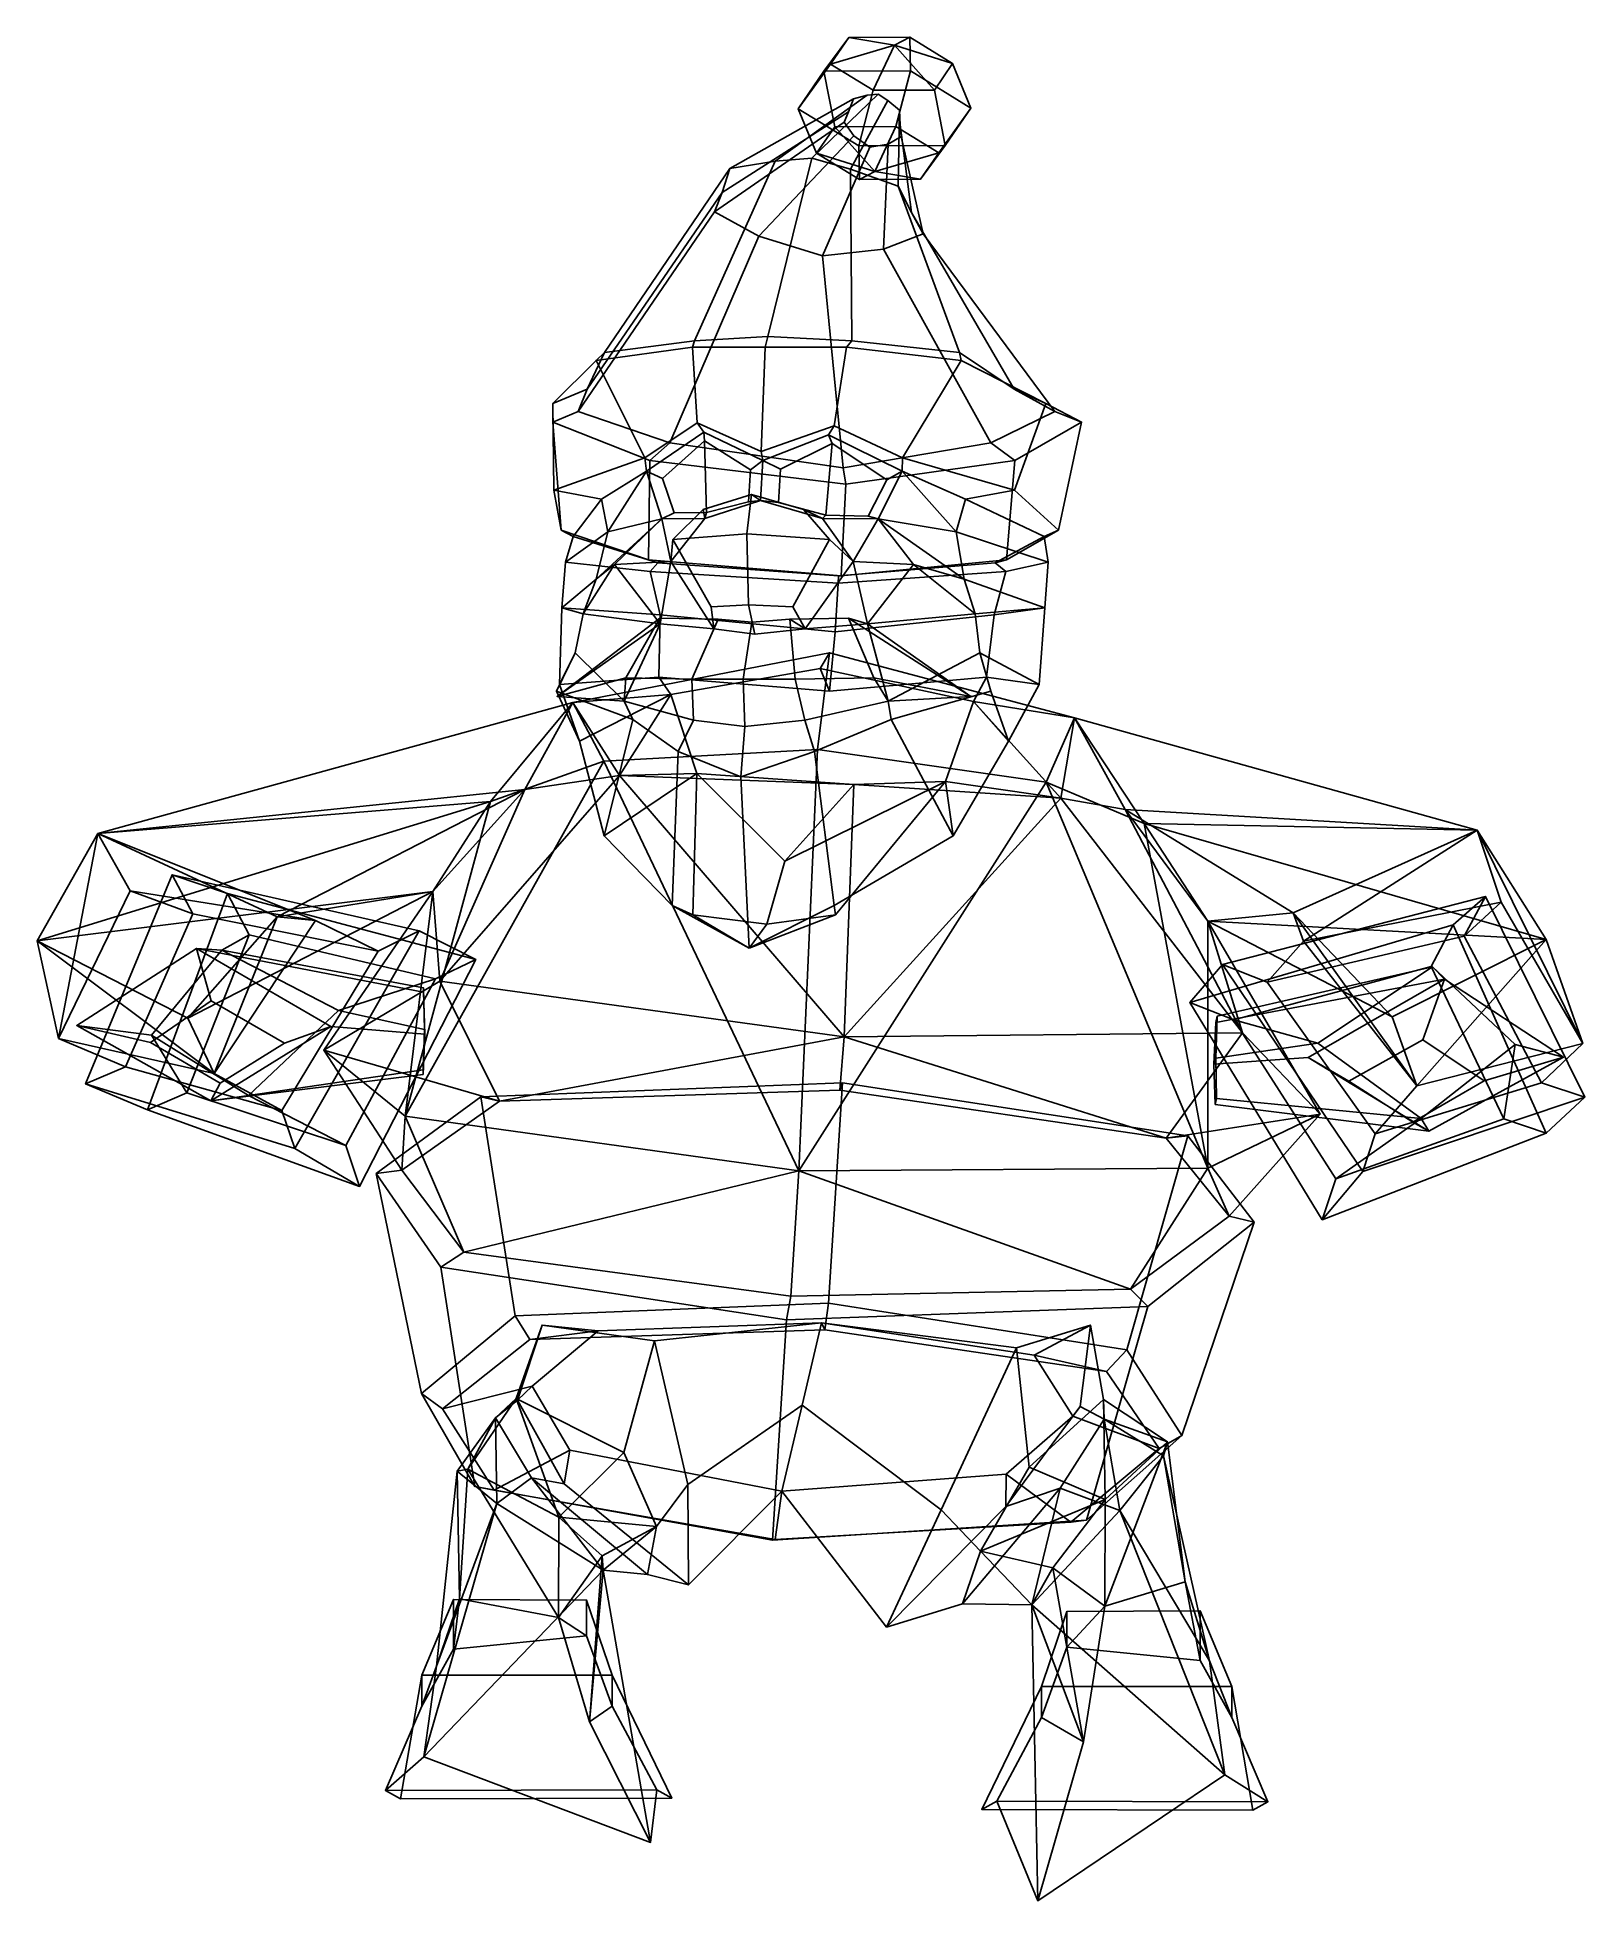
# Model space of a CAD drawing. Extents: x -195 to 200, y -179 to 297.
import ezdxf

# ---------------------------------------------------------------- set-up
doc = ezdxf.new("R2010")
doc.units = 0

msp = doc.modelspace()

# ---------------------------------------------------------------- linework, layer by layer
for p in [(-62.312424, 128.605774, 96.065674), (43.33485, 128.605743, 114.786453)]:
    msp.add_point(p)
for points in [[(-0.77809, 278.719696, -13.061782), (7.462383, 290.134949, -6.549461), (12.126651, 296.901398, -19.207144), (5.818207, 288.28894, -30.962517)], [(12.126651, 296.901398, -19.207144), (27.733988, 296.965057, -22.783461), (27.89031, 288.378906, -36.020123), (5.818207, 288.28894, -30.962517)], [(7.462383, 290.134949, -6.549461), (23.805216, 294.916016, -6.814638), (12.126651, 296.901398, -19.207144)], [(23.805216, 294.916016, -6.814638), (27.733988, 296.965057, -22.783461), (12.126651, 296.901398, -19.207144)], [(23.805216, 294.916016, -6.814638), (38.677048, 290.262207, -13.701983), (27.733988, 296.965057, -22.783461)], [(38.677048, 290.262207, -13.701983), (43.366135, 278.899719, -23.177048), (27.89031, 288.378906, -36.020123), (27.733988, 296.965057, -22.783461)], [(18.405432, 283.432159, 2.531957), (23.805216, 294.916016, -6.814638), (7.462383, 290.134949, -6.549461)], [(18.405432, 283.432159, 2.531957), (34.012783, 283.495758, -1.0443), (23.805216, 294.916016, -6.814638)], [(34.012783, 283.495758, -1.0443), (38.677048, 290.262207, -13.701983), (23.805216, 294.916016, -6.814638)], [(14.697744, 269.240509, -0.218732), (18.405432, 283.432159, 2.531957), (7.462383, 290.134949, -6.549461), (-0.77809, 278.719696, -13.061782)], [(-0.77809, 278.719696, -13.061782), (5.818207, 288.28894, -30.962517), (8.575277, 274.123627, -35.194473), (3.911008, 267.357147, -22.536789)], [(8.575277, 274.123627, -35.194473), (5.818207, 288.28894, -30.962517), (27.89031, 288.378906, -36.020123), (24.182615, 274.187256, -38.77079)], [(35.125675, 267.484436, -29.689312), (24.182615, 274.187256, -38.77079), (27.89031, 288.378906, -36.020123), (43.366135, 278.899719, -23.177048)], [(36.769833, 269.330475, -5.276312), (43.366135, 278.899719, -23.177048), (38.677048, 290.262207, -13.701983), (34.012783, 283.495758, -1.0443)], [(13.329486, 281.258057, -7.958665), (12.05888, 277.946899, -10.590791), (-20.227535, 257.286285, 26.470175), (-18.248932, 263.424622, 38.560863)], [(16.849752, 282.139648, -6.078712), (13.329486, 281.258057, -7.958665), (-18.248932, 263.424622, 38.560863), (-6.674335, 265.29364, 46.44585)], [(19.631796, 282.472198, -4.830701), (16.849752, 282.139648, -6.078712), (-6.674335, 265.29364, 46.44585), (2.740567, 266.105865, 51.552444)], [(19.631796, 282.472198, -4.830701), (2.740567, 266.105865, 51.552444), (12.549898, 263.280914, 50.095051), (22.108408, 280.824677, -4.988343)], [(22.108408, 280.824677, -4.988343), (12.549898, 263.280914, 50.095051), (24.800352, 258.917511, 46.732605), (25.105314, 278.313416, -5.516976)], [(14.697744, 269.240509, -0.218732), (36.769833, 269.330475, -5.276312), (34.012783, 283.495758, -1.0443), (18.405432, 283.432159, 2.531957)], [(12.05888, 277.946899, -10.590791), (10.954292, 275.295898, -12.730493), (-22.11479, 252.365372, 16.662029), (-20.227535, 257.286285, 26.470175)], [(14.697744, 269.240509, -0.218732), (-0.77809, 278.719696, -13.061782), (3.911008, 267.357147, -22.536789), (14.854058, 260.654358, -13.455372)], [(25.105314, 278.313416, -5.516976), (24.800352, 258.917511, 46.732605), (28.17099, 252.219131, 35.657326), (25.297956, 274.636353, -7.8457)], [(36.769833, 269.330475, -5.276312), (30.461405, 260.717987, -17.03163), (35.125675, 267.484436, -29.689312), (43.366135, 278.899719, -23.177048)], [(10.954292, 275.295898, -12.730493), (13.456649, 271.808716, -14.079337), (-10.864336, 246.18396, 9.560134), (-22.11479, 252.365372, 16.662029)], [(13.456649, 271.808716, -14.079337), (17.532339, 268.861847, -14.492536), (5.451714, 241.104935, 6.434069), (-10.864336, 246.18396, 9.560134)], [(3.911008, 267.357147, -22.536789), (8.575277, 274.123627, -35.194473), (18.782803, 262.703369, -29.424147)], [(18.782803, 262.703369, -29.424147), (8.575277, 274.123627, -35.194473), (24.182615, 274.187256, -38.77079)], [(18.782803, 262.703369, -29.424147), (24.182615, 274.187256, -38.77079), (35.125675, 267.484436, -29.689312)], [(25.533014, 271.65036, -9.707629), (31.181126, 246.785446, 26.778818), (21.028292, 242.84491, 15.614086), (22.180653, 269.627197, -12.270436)], [(25.297956, 274.636353, -7.8457), (28.17099, 252.219131, 35.657326), (31.181126, 246.785446, 26.778818), (25.533014, 271.65036, -9.707629)], [(14.854058, 260.654358, -13.455372), (3.911008, 267.357147, -22.536789), (18.782803, 262.703369, -29.424147)], [(22.180653, 269.627197, -12.270436), (21.028292, 242.84491, 15.614086), (5.451714, 241.104935, 6.434069), (17.532339, 268.861847, -14.492536)], [(14.697744, 269.240509, -0.218732), (14.854058, 260.654358, -13.455372), (30.461405, 260.717987, -17.03163), (36.769833, 269.330475, -5.276312)], [(30.461405, 260.717987, -17.03163), (18.782803, 262.703369, -29.424147), (35.125675, 267.484436, -29.689312)], [(-54.684135, 207.079819, 40.662834), (-50.261353, 216.417038, 69.15432), (-18.248932, 263.424622, 38.560863), (-20.227535, 257.286285, 26.470175)], [(-50.261353, 216.417038, 69.15432), (-27.272449, 219.39827, 86.403122), (-6.674335, 265.29364, 46.44585), (-18.248932, 263.424622, 38.560863)], [(-8.492207, 220.543396, 97.415123), (2.740567, 266.105865, 51.552444), (-6.674335, 265.29364, 46.44585), (-27.272449, 219.39827, 86.403122)], [(-8.492207, 220.543396, 97.415123), (12.928392, 219.39827, 93.526749), (12.549898, 263.280914, 50.095051), (2.740567, 266.105865, 51.552444)], [(40.44445, 216.417038, 85.227463), (24.800352, 258.917511, 46.732605), (12.549898, 263.280914, 50.095051), (12.928392, 219.39827, 93.526749)], [(14.854058, 260.654358, -13.455372), (18.782803, 262.703369, -29.424147), (30.461405, 260.717987, -17.03163)], [(-57.020054, 201.402527, 16.77519), (-54.684135, 207.079819, 40.662834), (-20.227535, 257.286285, 26.470175), (-22.11479, 252.365372, 16.662029)], [(54.387959, 207.079819, 59.990501), (28.17099, 252.219131, 35.657326), (24.800352, 258.917511, 46.732605), (40.44445, 216.417038, 85.227463)], [(-33.548191, 193.397339, 0.1264), (-57.020054, 201.402527, 16.77519), (-22.11479, 252.365372, 16.662029), (-10.864336, 246.18396, 9.560134)], [(64.789734, 201.402527, 38.359993), (31.181126, 246.785446, 26.778818), (28.17099, 252.219131, 35.657326), (54.387959, 207.079819, 59.990501)], [(10.750978, 187.003494, -11.180181), (-33.548191, 193.397339, 0.1264), (-10.864336, 246.18396, 9.560134), (5.451714, 241.104935, 6.434069)], [(10.750978, 187.003494, -11.180181), (5.451714, 241.104935, 6.434069), (21.028292, 242.84491, 15.614086), (48.467762, 193.397308, 14.6597)], [(48.467762, 193.397308, 14.6597), (21.028292, 242.84491, 15.614086), (31.181126, 246.785446, 26.778818), (64.789734, 201.402527, 38.359993)], [(-27.802919, 217.844727, 91.694641), (-27.272449, 219.39827, 86.403122), (-50.261353, 216.417038, 69.15432), (-52.405178, 214.437057, 73.907402)], [(-9.206264, 217.835266, 101.444771), (-8.492207, 220.543396, 97.415123), (-27.272449, 219.39827, 86.403122), (-27.802919, 217.844727, 91.694641)], [(-9.206264, 217.835266, 101.444771), (11.608333, 217.844727, 98.678345), (12.928392, 219.39827, 93.526749), (-8.492207, 220.543396, 97.415123)], [(11.608333, 217.844727, 98.678345), (40.824524, 214.437057, 90.427788), (40.44445, 216.417038, 85.227463), (12.928392, 219.39827, 93.526749)], [(-52.405178, 214.437057, 73.907402), (-50.261353, 216.417038, 69.15432), (-54.684135, 207.079819, 40.662834), (-63.453163, 203.454834, 41.084644)], [(-39.98785, 189.52858, 86.057762), (-52.405178, 214.437057, 73.907402), (-63.453163, 203.454834, 41.084644), (-63.179585, 181.30896, 63.468361)], [(-26.619741, 198.471375, 98.951942), (-27.802919, 217.844727, 91.694641), (-52.405178, 214.437057, 73.907402), (-39.98785, 189.52858, 86.057762)], [(-10.242572, 191.177658, 107.292984), (-9.206264, 217.835266, 101.444771), (-27.802919, 217.844727, 91.694641), (-26.619741, 198.471375, 98.951942)], [(-10.242572, 191.177658, 107.292984), (8.383671, 197.728973, 105.328743), (11.608333, 217.844727, 98.678345), (-9.206264, 217.835266, 101.444771)], [(8.383671, 197.728973, 105.328743), (25.874041, 189.52858, 97.728546), (40.824524, 214.437057, 90.427788), (11.608333, 217.844727, 98.678345)], [(25.874041, 189.52858, 97.728546), (54.529877, 181.30896, 84.326576), (62.478107, 203.454834, 63.399776), (40.824524, 214.437057, 90.427788)], [(40.824524, 214.437057, 90.427788), (62.478107, 203.454834, 63.399776), (54.387959, 207.079819, 59.990501), (40.44445, 216.417038, 85.227463)], [(-63.453163, 203.454834, 41.084644), (-54.684135, 207.079819, 40.662834), (-57.020054, 201.402527, 16.77519), (-63.482845, 198.674408, 14.494809)], [(62.478107, 203.454834, 63.399776), (71.642586, 198.674408, 38.439156), (64.789734, 201.402527, 38.359993), (54.387959, 207.079819, 59.990501)], [(-63.179585, 181.30896, 63.468361), (-63.453163, 203.454834, 41.084644), (-63.482845, 198.674408, 14.494809), (-61.298203, 171.10321, 25.811556)], [(-63.482845, 198.674408, 14.494809), (-57.020054, 201.402527, 16.77519), (-33.548191, 193.397339, 0.1264), (-38.646496, 188.858765, -3.789896)], [(71.642586, 198.674408, 38.439156), (54.60133, 188.858765, 12.733701), (48.467762, 193.397308, 14.6597), (64.789734, 201.402527, 38.359993)], [(54.529877, 181.30896, 84.326576), (65.702385, 171.10321, 48.316174), (71.642586, 198.674408, 38.439156), (62.478107, 203.454834, 63.399776)], [(-61.298203, 171.10321, 25.811556), (-63.482845, 198.674408, 14.494809), (-38.646496, 188.858765, -3.789896), (-39.007427, 163.526581, 3.540428)], [(-26.619741, 198.471375, 98.951942), (-39.98785, 189.52858, 86.057762), (-39.491165, 186.14418, 84.985428), (-24.844469, 196.145432, 98.208145)], [(-24.715269, 193.895157, 95.948631), (-24.844469, 196.145432, 98.208145), (-39.491165, 186.14418, 84.985428), (-35.421925, 184.301926, 85.79335)], [(-10.242572, 191.177658, 107.292984), (-26.619741, 198.471375, 98.951942), (-24.844469, 196.145432, 98.208145), (-9.788663, 188.872589, 104.731422)], [(-24.715269, 193.895157, 95.948631), (-12.972423, 186.512299, 101.502342), (-9.788663, 188.872589, 104.731422), (-24.844469, 196.145432, 98.208145)], [(-10.242572, 191.177658, 107.292984), (-9.788663, 188.872589, 104.731422), (6.972064, 195.403061, 104.020233), (8.383671, 197.728973, 105.328743)], [(7.918639, 193.217117, 101.675217), (6.972064, 195.403061, 104.020233), (-9.788663, 188.872589, 104.731422), (-5.256259, 186.656799, 103.028786)], [(8.383671, 197.728973, 105.328743), (6.972064, 195.403061, 104.020233), (25.776062, 186.14418, 96.55085), (25.874041, 189.52858, 97.728546)], [(7.918639, 193.217117, 101.675217), (21.880535, 183.92749, 93.35498), (25.776062, 186.14418, 96.55085), (6.972064, 195.403061, 104.020233)], [(65.702385, 171.10321, 48.316174), (52.421497, 163.526581, 19.741713), (54.60133, 188.858765, 12.733701), (71.642586, 198.674408, 38.439156)], [(-38.646496, 188.858765, -3.789896), (-33.548191, 193.397339, 0.1264), (10.750978, 187.003494, -11.180181), (11.418772, 182.798538, -14.948747)], [(-24.201859, 175.618591, 98.368591), (-24.715269, 193.895157, 95.948631), (-35.421925, 184.301926, 85.79335), (-32.503155, 175.492798, 91.475334)], [(-12.972423, 186.512299, 101.502342), (-24.715269, 193.895157, 95.948631), (-24.201859, 175.618591, 98.368591), (-13.458993, 178.292831, 104.248207)], [(-5.256259, 186.656799, 103.028786), (-5.792068, 178.119553, 106.052513), (6.259376, 174.93364, 103.252335), (7.918639, 193.217117, 101.675217)], [(6.259376, 174.93364, 103.252335), (17.1168, 174.633316, 98.516121), (21.880535, 183.92749, 93.35498), (7.918639, 193.217117, 101.675217)], [(54.60133, 188.858765, 12.733701), (11.418772, 182.798538, -14.948747), (10.750978, 187.003494, -11.180181), (48.467762, 193.397308, 14.6597)], [(-51.010342, 178.965668, 66.720222), (-39.491165, 186.14418, 84.985428), (-39.98785, 189.52858, 86.057762), (-63.179585, 181.30896, 63.468361)], [(-49.415928, 170.661331, 69.385986), (-39.491165, 186.14418, 84.985428), (-51.010342, 178.965668, 66.720222)], [(-35.629978, 173.99408, 92.344894), (-39.491165, 186.14418, 84.985428), (-49.415928, 170.661331, 69.385986)], [(-32.503155, 175.492798, 91.475334), (-35.421925, 184.301926, 85.79335), (-39.491165, 186.14418, 84.985428), (-35.629978, 173.99408, 92.344894)], [(-39.007427, 163.526581, 3.540428), (-38.646496, 188.858765, -3.789896), (11.418772, 182.798538, -14.948747), (10.178381, 159.439438, -7.948833)], [(-13.458993, 178.292831, 104.248207), (-10.390976, 178.685226, 108.130463), (-9.788663, 188.872589, 104.731422), (-12.972423, 186.512299, 101.502342)], [(-5.792068, 178.119553, 106.052513), (-5.256259, 186.656799, 103.028786), (-9.788663, 188.872589, 104.731422), (-10.390976, 178.685226, 108.130463)], [(52.421497, 163.526581, 19.741713), (10.178381, 159.439438, -7.948833), (11.418772, 182.798538, -14.948747), (54.60133, 188.858765, 12.733701)], [(17.1168, 174.633316, 98.516121), (19.621172, 173.99408, 102.135445), (25.776062, 186.14418, 96.55085), (21.880535, 183.92749, 93.35498)], [(19.621172, 173.99408, 102.135445), (39.570881, 170.661331, 85.154526), (25.776062, 186.14418, 96.55085)], [(41.984211, 178.965668, 83.198936), (54.529877, 181.30896, 84.326576), (25.874041, 189.52858, 97.728546), (25.776062, 186.14418, 96.55085)], [(39.570881, 170.661331, 85.154526), (41.984211, 178.965668, 83.198936), (25.776062, 186.14418, 96.55085)], [(-63.179585, 181.30896, 63.468361), (-61.298203, 171.10321, 25.811556), (-58.233982, 169.492065, 28.062693), (-51.010342, 178.965668, 66.720222)], [(54.529877, 181.30896, 84.326576), (41.984211, 178.965668, 83.198936), (62.051228, 169.492065, 49.377338), (65.702385, 171.10321, 48.316174)], [(-51.010342, 178.965668, 66.720222), (-58.233982, 169.492065, 28.062693), (-60.248325, 162.909531, 30.535673), (-49.415928, 170.661331, 69.385986)], [(-32.760975, 168.713989, 119.430786), (-25.044739, 176.35675, 117.723236), (-24.636269, 174.032501, 101.014572), (-33.351173, 163.057251, 101.964012)], [(-13.880252, 170.128586, 129.349167), (-12.714869, 180.19455, 122.77256), (-25.044739, 176.35675, 117.723236), (-32.760975, 168.713989, 119.430786)], [(-12.714869, 180.19455, 122.77256), (-10.390976, 178.685226, 108.130463), (-24.636269, 174.032501, 101.014572), (-25.044739, 176.35675, 117.723236)], [(-24.201859, 175.618591, 98.368591), (-24.636269, 174.032501, 101.014572), (-10.390976, 178.685226, 108.130463), (-13.458993, 178.292831, 104.248207)], [(-13.880252, 170.128586, 129.349167), (7.258935, 168.713989, 126.522346), (0.599259, 176.35675, 122.26738), (-12.714869, 180.19455, 122.77256)], [(-12.714869, 180.19455, 122.77256), (0.599259, 176.35675, 122.26738), (5.432049, 174.032501, 106.342705), (-10.390976, 178.685226, 108.130463)], [(6.259376, 174.93364, 103.252335), (-5.792068, 178.119553, 106.052513), (-10.390976, 178.685226, 108.130463), (5.432049, 174.032501, 106.342705)], [(7.258935, 168.713989, 126.522346), (13.290078, 163.057251, 110.228882), (5.432049, 174.032501, 106.342705), (0.599259, 176.35675, 122.26738)], [(41.984211, 178.965668, 83.198936), (39.570881, 170.661331, 85.154526), (63.093166, 162.909531, 52.391891), (62.051228, 169.492065, 49.377338)], [(-52.355019, 158.588272, 71.535675), (-35.629978, 173.99408, 92.344894), (-49.415928, 170.661331, 69.385986)], [(-47.684944, 162.329239, 96.346161), (-35.629978, 173.99408, 92.344894), (-52.355019, 158.588272, 71.535675)], [(-47.684944, 162.329239, 96.346161), (-33.351173, 163.057251, 101.964012), (-35.629978, 173.99408, 92.344894)], [(-24.201859, 175.618591, 98.368591), (-32.503155, 175.492798, 91.475334), (-35.629978, 173.99408, 92.344894), (-24.636269, 174.032501, 101.014572)], [(-33.351173, 163.057251, 101.964012), (-24.636269, 174.032501, 101.014572), (-35.629978, 173.99408, 92.344894)], [(6.259376, 174.93364, 103.252335), (5.432049, 174.032501, 106.342705), (19.621172, 173.99408, 102.135445), (17.1168, 174.633316, 98.516121)], [(13.290078, 163.057251, 110.228882), (19.621172, 173.99408, 102.135445), (5.432049, 174.032501, 106.342705)], [(28.681456, 162.329239, 109.878357), (19.621172, 173.99408, 102.135445), (13.290078, 163.057251, 110.228882)], [(28.681456, 162.329239, 109.878357), (41.592369, 158.588272, 88.183228), (19.621172, 173.99408, 102.135445)], [(41.592369, 158.588272, 88.183228), (39.570881, 170.661331, 85.154526), (19.621172, 173.99408, 102.135445)], [(-61.298203, 171.10321, 25.811556), (-39.007427, 163.526581, 3.540428), (-36.603046, 162.70285, 5.261806), (-58.233982, 169.492065, 28.062693)], [(-49.415928, 170.661331, 69.385986), (-60.248325, 162.909531, 30.535673), (-61.143196, 151.200073, 35.456928), (-52.355019, 158.588272, 71.535675)], [(-60.248325, 162.909531, 30.535673), (-58.233982, 169.492065, 28.062693), (-36.603046, 162.70285, 5.261806), (-38.630455, 160.529938, 3.031641)], [(-22.993937, 151.460419, 120.032074), (-32.760975, 168.713989, 119.430786), (-33.351173, 163.057251, 101.964012), (-22.322891, 145.919525, 107.672462)], [(-13.497518, 151.992722, 127.189285), (-13.880252, 170.128586, 129.349167), (-32.760975, 168.713989, 119.430786), (-22.993937, 151.460419, 120.032074)], [(-13.497518, 151.992722, 127.189285), (-2.120015, 151.460419, 123.730949), (7.258935, 168.713989, 126.522346), (-13.880252, 170.128586, 129.349167)], [(-2.120015, 151.460419, 123.730949), (0.971796, 145.919525, 111.800301), (13.290078, 163.057251, 110.228882), (7.258935, 168.713989, 126.522346)], [(39.570881, 170.661331, 85.154526), (41.592369, 158.588272, 88.183228), (62.24255, 151.200073, 57.320988), (63.093166, 162.909531, 52.391891)], [(65.702385, 171.10321, 48.316174), (62.051228, 169.492065, 49.377338), (49.572025, 162.70285, 20.532106), (52.421497, 163.526581, 19.741713)], [(63.093166, 162.909531, 52.391891), (52.24229, 160.529907, 19.134371), (49.572025, 162.70285, 20.532106), (62.051228, 169.492065, 49.377338)], [(-61.143196, 151.200073, 35.456928), (-60.248325, 162.909531, 30.535673), (-38.630455, 160.529938, 3.031641), (-36.014511, 149.48822, 4.497087)], [(-55.724312, 149.724426, 72.421997), (-47.684944, 162.329239, 96.346161), (-52.355019, 158.588272, 71.535675)], [(-36.04388, 147.186874, 98.623833), (-47.684944, 162.329239, 96.346161), (-55.724312, 149.724426, 72.421997)], [(-36.04388, 147.186874, 98.623833), (-33.351173, 163.057251, 101.964012), (-47.684944, 162.329239, 96.346161)], [(-39.007427, 163.526581, 3.540428), (10.178381, 159.439438, -7.948833), (9.511723, 159.448181, -4.186678), (-36.603046, 162.70285, 5.261806)], [(-38.630455, 160.529938, 3.031641), (-36.603046, 162.70285, 5.261806), (9.511723, 159.448181, -4.186678), (9.458948, 157.545059, -3.888858)], [(-22.322891, 145.919525, 107.672462), (-33.351173, 163.057251, 101.964012), (-36.04388, 147.186874, 98.623833)], [(0.971796, 145.919525, 111.800301), (16.96656, 147.186874, 108.017326), (13.290078, 163.057251, 110.228882)], [(52.24229, 160.529907, 19.134371), (9.458948, 157.545059, -3.888858), (9.511723, 159.448181, -4.186678), (49.572025, 162.70285, 20.532106)], [(52.421497, 163.526581, 19.741713), (49.572025, 162.70285, 20.532106), (9.511723, 159.448181, -4.186678), (10.178381, 159.439438, -7.948833)], [(16.96656, 147.186874, 108.017326), (28.681456, 162.329239, 109.878357), (13.290078, 163.057251, 110.228882)], [(16.96656, 147.186874, 108.017326), (44.451962, 149.724426, 90.173317), (28.681456, 162.329239, 109.878357)], [(44.451962, 149.724426, 90.173317), (41.592369, 158.588272, 88.183228), (28.681456, 162.329239, 109.878357)], [(62.24255, 151.200073, 57.320988), (49.282085, 149.48822, 19.611719), (52.24229, 160.529907, 19.134371), (63.093166, 162.909531, 52.391891)], [(-52.355019, 158.588272, 71.535675), (-61.143196, 151.200073, 35.456928), (-55.724312, 149.724426, 72.421997)], [(-36.014511, 149.48822, 4.497087), (-38.630455, 160.529938, 3.031641), (9.458948, 157.545059, -3.888858), (8.687677, 145.069107, 0.463667)], [(49.282085, 149.48822, 19.611719), (8.687677, 145.069107, 0.463667), (9.458948, 157.545059, -3.888858), (52.24229, 160.529907, 19.134371)], [(41.592369, 158.588272, 88.183228), (44.451962, 149.724426, 90.173317), (62.24255, 151.200073, 57.320988)], [(-44.807648, 133.376846, 117.862495), (-36.159012, 148.588913, 113.263245), (-62.312424, 128.605774, 96.065674)], [(-36.159012, 148.588913, 113.263245), (-36.04388, 147.186874, 98.623833), (-62.312424, 128.605774, 96.065674)], [(-57.791912, 139.709686, 74.596405), (-55.724312, 149.724426, 72.421997), (-61.143196, 151.200073, 35.456928), (-61.73875, 131.645905, 41.397705)], [(-61.73875, 131.645905, 41.397705), (-61.143196, 151.200073, 35.456928), (-36.014511, 149.48822, 4.497087), (-36.388603, 133.512787, 11.295007)], [(-57.791912, 139.709686, 74.596405), (-45.221245, 127.420395, 108.389656), (-36.04388, 147.186874, 98.623833), (-55.724312, 149.724426, 72.421997)], [(-21.260139, 148.370422, 116.079971), (-36.159012, 148.588913, 113.263245), (-44.807648, 133.376846, 117.862495), (-27.914623, 133.038742, 130.214844)], [(-36.388603, 133.512787, 11.295007), (-36.014511, 149.48822, 4.497087), (8.687677, 145.069107, 0.463667), (7.263834, 129.964798, 8.498859)], [(-36.159012, 148.588913, 113.263245), (-21.260139, 148.370422, 116.079971), (-22.322891, 145.919525, 107.672462), (-36.04388, 147.186874, 98.623833)], [(-27.914623, 133.038742, 130.214844), (-14.846671, 132.983917, 133.27533), (-12.624189, 147.602005, 120.733177), (-21.260139, 148.370422, 116.079971)], [(-13.497518, 151.992722, 127.189285), (-22.993937, 151.460419, 120.032074), (-22.322891, 145.919525, 107.672462), (-11.821502, 144.501831, 116.203354)], [(-12.624189, 147.602005, 120.733177), (-11.821502, 144.501831, 116.203354), (-22.322891, 145.919525, 107.672462), (-21.260139, 148.370422, 116.079971)], [(-1.522784, 133.038742, 134.891495), (-2.915171, 148.370422, 119.330711), (-12.624189, 147.602005, 120.733177), (-14.846671, 132.983917, 133.27533)], [(-13.497518, 151.992722, 127.189285), (-11.821502, 144.501831, 116.203354), (0.971796, 145.919525, 111.800301), (-2.120015, 151.460419, 123.730949)], [(-12.624189, 147.602005, 120.733177), (-2.915171, 148.370422, 119.330711), (0.971796, 145.919525, 111.800301), (-11.821502, 144.501831, 116.203354)], [(-2.915171, 148.370422, 119.330711), (-1.522784, 133.038742, 134.891495), (18.586069, 133.376846, 129.095917), (12.044397, 148.588913, 121.804932)], [(12.044397, 148.588913, 121.804932), (16.96656, 147.186874, 108.017326), (0.971796, 145.919525, 111.800301), (-2.915171, 148.370422, 119.330711)], [(47.29755, 133.512787, 26.124266), (7.263834, 129.964798, 8.498859), (8.687677, 145.069107, 0.463667), (49.282085, 149.48822, 19.611719)], [(18.586069, 133.376846, 129.095917), (43.33485, 128.605743, 114.786453), (12.044397, 148.588913, 121.804932)], [(12.044397, 148.588913, 121.804932), (43.33485, 128.605743, 114.786453), (16.96656, 147.186874, 108.017326)], [(45.646511, 139.709686, 92.925781), (44.451962, 149.724426, 90.173317), (16.96656, 147.186874, 108.017326), (22.229469, 127.420395, 120.341972)], [(45.646511, 139.709686, 92.925781), (60.760517, 131.645905, 63.104679), (62.24255, 151.200073, 57.320988), (44.451962, 149.724426, 90.173317)], [(60.760517, 131.645905, 63.104679), (47.29755, 133.512787, 26.124266), (49.282085, 149.48822, 19.611719), (62.24255, 151.200073, 57.320988)], [(-62.312424, 128.605774, 96.065674), (-36.04388, 147.186874, 98.623833), (-45.221245, 127.420395, 108.389656)], [(43.33485, 128.605743, 114.786453), (22.229469, 127.420395, 120.341972), (16.96656, 147.186874, 108.017326)], [(-57.791912, 139.709686, 74.596405), (-62.549488, 129.971878, 79.431976), (-43.05946, 122.715057, 100.229156), (-45.221245, 127.420395, 108.389656)], [(-56.649761, 117.16748, 50.095371), (-62.549488, 129.971878, 79.431976), (-57.791912, 139.709686, 74.596405), (-61.73875, 131.645905, 41.397705)], [(7.219011, 139.779816, -13.266897), (4.119921, 115.086433, -62.112633), (-50.392178, 112.05275, -54.539768), (-58.362007, 127.100258, -10.419959)], [(7.219011, 139.779816, -13.266897), (-58.362007, 127.100258, -10.419959), (-33.29681, 129.135056, 23.202627), (4.852462, 135.705948, 2.526169)], [(7.219011, 139.779816, -13.266897), (69.814178, 123.124115, -14.219163), (62.619968, 106.724174, -57.779343), (4.119921, 115.086433, -62.112633)], [(4.852462, 135.705948, 2.526169), (44.036816, 127.313271, 27.111551), (69.814178, 123.124115, -14.219163), (7.219011, 139.779816, -13.266897)], [(45.646511, 139.709686, 92.925781), (22.229469, 127.420395, 120.341972), (23.003359, 122.715057, 111.935547), (48.45285, 129.971848, 99.101685)], [(52.992756, 117.16748, 69.524117), (60.760517, 131.645905, 63.104679), (45.646511, 139.709686, 92.925781), (48.45285, 129.971848, 99.101685)], [(-45.221245, 127.420395, 108.389656), (-44.807648, 133.376846, 117.862495), (-62.312424, 128.605774, 96.065674)], [(-56.649761, 117.16748, 50.095371), (-61.73875, 131.645905, 41.397705), (-36.388603, 133.512787, 11.295007), (-33.29681, 129.135056, 23.202627)], [(-27.914623, 133.038742, 130.214844), (-44.807648, 133.376846, 117.862495), (-45.221245, 127.420395, 108.389656), (-27.531881, 122.572701, 122.132957)], [(-33.29681, 129.135056, 23.202627), (-36.388603, 133.512787, 11.295007), (7.263834, 129.964798, 8.498859), (4.852462, 135.705948, 2.526169)], [(-1.522784, 133.038742, 134.891495), (0.894812, 122.572701, 127.170197), (22.229469, 127.420395, 120.341972), (18.586069, 133.376846, 129.095917)], [(44.036816, 127.313271, 27.111551), (4.852462, 135.705948, 2.526169), (7.263834, 129.964798, 8.498859), (47.29755, 133.512787, 26.124266)], [(22.229469, 127.420395, 120.341972), (43.33485, 128.605743, 114.786453), (18.586069, 133.376846, 129.095917)], [(52.992756, 117.16748, 69.524117), (44.036816, 127.313271, 27.111551), (47.29755, 133.512787, 26.124266), (60.760517, 131.645905, 63.104679)], [(-43.05946, 122.715057, 100.229156), (-62.549488, 129.971878, 79.431976), (-56.649761, 117.16748, 50.095371), (-50.328663, 93.002548, 74.008316)], [(-58.362007, 127.100258, -10.419959), (-46.401115, 108.413002, 43.948868), (-33.29681, 129.135056, 23.202627)], [(-50.328663, 93.002548, 74.008316), (-56.649761, 117.16748, 50.095371), (-33.29681, 129.135056, 23.202627), (-26.658218, 108.952713, 53.036472)], [(-46.401115, 108.413002, 43.948868), (-26.658218, 108.952713, 53.036472), (-33.29681, 129.135056, 23.202627)], [(-14.846671, 132.983917, 133.27533), (-27.914623, 133.038742, 130.214844), (-27.531881, 122.572701, 122.132957), (-14.392206, 120.903313, 130.710648)], [(-14.846671, 132.983917, 133.27533), (-14.392206, 120.903313, 130.710648), (0.894812, 122.572701, 127.170197), (-1.522784, 133.038742, 134.891495)], [(23.003359, 122.715057, 111.935547), (38.839756, 93.002548, 89.809044), (52.992756, 117.16748, 69.524117), (48.45285, 129.971848, 99.101685)], [(-70.649895, 104.808891, 32.376534), (-58.362007, 127.100258, -10.419959), (-179.699249, 93.574348, 18.118366)], [(-79.355179, 101.775581, -42.767277), (-179.699249, 93.574348, 18.118366), (-58.362007, 127.100258, -10.419959)], [(-79.355179, 101.775581, -42.767277), (-58.362007, 127.100258, -10.419959), (-50.392178, 112.05275, -54.539768)], [(-70.649895, 104.808891, 32.376534), (-46.401115, 108.413002, 43.948868), (-58.362007, 127.100258, -10.419959)], [(-31.464228, 114.554634, 125.509628), (-27.531881, 122.572701, 122.132957), (-45.221245, 127.420395, 108.389656), (-43.05946, 122.715057, 100.229156)], [(3.427455, 114.554634, 131.692474), (23.003359, 122.715057, 111.935547), (22.229469, 127.420395, 120.341972), (0.894812, 122.572701, 127.170197)], [(38.839756, 93.002548, 89.809044), (36.88409, 106.877403, 57.489372), (44.036816, 127.313271, 27.111551), (52.992756, 117.16748, 69.524117)], [(66.311768, 102.640762, 40.441433), (44.036816, 127.313271, 27.111551), (36.88409, 106.877403, 57.489372)], [(69.814178, 123.124115, -14.219163), (44.036816, 127.313271, 27.111551), (66.311768, 102.640762, 40.441433)], [(-32.982033, 75.237984, 115.243553), (-31.464228, 114.554634, 125.509628), (-43.05946, 122.715057, 100.229156), (-50.328663, 93.002548, 74.008316)], [(-15.449001, 108.112991, 136.674454), (-14.392206, 120.903313, 130.710648), (-27.531881, 122.572701, 122.132957), (-31.464228, 114.554634, 125.509628)], [(-15.449001, 108.112991, 136.674454), (3.427455, 114.554634, 131.692474), (0.894812, 122.572701, 127.170197), (-14.392206, 120.903313, 130.710648)], [(8.380394, 75.237984, 122.573013), (38.839756, 93.002548, 89.809044), (23.003359, 122.715057, 111.935547), (3.427455, 114.554634, 131.692474)], [(87.610909, 96.169189, -45.840725), (62.619968, 106.724174, -57.779343), (69.814178, 123.124115, -14.219163)], [(82.768669, 99.739662, 29.377474), (69.814178, 123.124115, -14.219163), (66.311768, 102.640762, 40.441433)], [(82.768669, 99.739662, 29.377474), (172.665222, 94.495163, 32.97348), (69.814178, 123.124115, -14.219163)], [(87.610909, 96.169189, -45.840725), (69.814178, 123.124115, -14.219163), (172.665222, 94.495163, 32.97348)], [(-0.581256, 7.415386, -111.088402), (-50.392178, 112.05275, -54.539768), (4.119921, 115.086433, -62.112633)], [(-13.335721, 64.356392, 124.74855), (-15.449001, 108.112991, 136.674454), (-31.464228, 114.554634, 125.509628), (-32.982033, 75.237984, 115.243553)], [(-13.335721, 64.356392, 124.74855), (8.380394, 75.237984, 122.573013), (3.427455, 114.554634, 131.692474), (-15.449001, 108.112991, 136.674454)], [(-0.581256, 7.415386, -111.088402), (4.119921, 115.086433, -62.112633), (62.619968, 106.724174, -57.779343)], [(-101.188454, 21.393997, -72.055588), (-50.392178, 112.05275, -54.539768), (-0.581256, 7.415386, -111.088402)], [(-101.188454, 21.393997, -72.055588), (-79.355179, 101.775581, -42.767277), (-50.392178, 112.05275, -54.539768)], [(-70.649895, 104.808891, 32.376534), (-179.699249, 93.574348, 18.118366), (-133.924133, 72.350777, 35.714386)], [(-94.106613, 78.775795, -8.136177), (-70.649895, 104.808891, 32.376534), (-133.924133, 72.350777, 35.714386)], [(-92.340431, 55.884171, 84.735146), (-70.649895, 104.808891, 32.376534), (-94.106613, 78.775795, -8.136177)], [(10.946003, 41.701435, 114.113327), (-46.401115, 108.413002, 43.948868), (-92.340431, 55.884171, 84.735146)], [(-92.340431, 55.884171, 84.735146), (-46.401115, 108.413002, 43.948868), (-70.649895, 104.808891, 32.376534)], [(-32.982033, 75.237984, 115.243553), (-50.328663, 93.002548, 74.008316), (-26.658218, 108.952713, 53.036472), (-27.697468, 72.79747, 99.72271)], [(13.431121, 106.158913, 45.468895), (-26.658218, 108.952713, 53.036472), (-46.401115, 108.413002, 43.948868)], [(10.946003, 41.701435, 114.113327), (13.431121, 106.158913, 45.468895), (-46.401115, 108.413002, 43.948868)], [(-27.697468, 72.79747, 99.72271), (-26.658218, 108.952713, 53.036472), (-4.147643, 86.537766, 72.897369), (-8.777207, 70.463928, 99.023445)], [(-4.147643, 86.537766, 72.897369), (-26.658218, 108.952713, 53.036472), (13.431121, 106.158913, 45.468895)], [(8.750749, 72.79747, 106.181374), (-8.777207, 70.463928, 99.023445), (-4.147643, 86.537766, 72.897369), (36.88409, 106.877403, 57.489372)], [(-4.147643, 86.537766, 72.897369), (13.431121, 106.158913, 45.468895), (36.88409, 106.877403, 57.489372)], [(103.923149, 8.168273, -80.156937), (-0.581256, 7.415386, -111.088402), (62.619968, 106.724174, -57.779343)], [(8.380394, 75.237984, 122.573013), (8.750749, 72.79747, 106.181374), (36.88409, 106.877403, 57.489372), (38.839756, 93.002548, 89.809044)], [(10.946003, 41.701435, 114.113327), (66.311768, 102.640762, 40.441433), (13.431121, 106.158913, 45.468895)], [(13.431121, 106.158913, 45.468895), (66.311768, 102.640762, 40.441433), (36.88409, 106.877403, 57.489372)], [(103.923149, 8.168273, -80.156937), (62.619968, 106.724174, -57.779343), (87.610909, 96.169189, -45.840725)], [(-79.355179, 101.775581, -42.767277), (-195.186127, 66.17453, -11.142015), (-179.699249, 93.574348, 18.118366)], [(-94.106613, 78.775795, -8.136177), (-195.186127, 66.17453, -11.142015), (-79.355179, 101.775581, -42.767277)], [(-101.188454, 21.393997, -72.055588), (-94.106613, 78.775795, -8.136177), (-79.355179, 101.775581, -42.767277)], [(10.946003, 41.701435, 114.113327), (112.771172, 42.658447, 76.633804), (66.311768, 102.640762, 40.441433)], [(112.771172, 42.658447, 76.633804), (82.768669, 99.739662, 29.377474), (66.311768, 102.640762, 40.441433)], [(112.771172, 42.658447, 76.633804), (103.904633, 71.202278, -10.588902), (82.768669, 99.739662, 29.377474)], [(103.904633, 71.202278, -10.588902), (125.721672, 73.33223, 48.755173), (82.768669, 99.739662, 29.377474)], [(82.768669, 99.739662, 29.377474), (125.721672, 73.33223, 48.755173), (172.665222, 94.495163, 32.97348)], [(103.923149, 8.168273, -80.156937), (87.610909, 96.169189, -45.840725), (103.904633, 71.202278, -10.588902)], [(87.610909, 96.169189, -45.840725), (172.665222, 94.495163, 32.97348), (190.365601, 66.548988, 5.196849)], [(103.904633, 71.202278, -10.588902), (87.610909, 96.169189, -45.840725), (190.365601, 66.548988, 5.196849)], [(-189.735748, 41.256886, 69.253052), (-179.699249, 93.574348, 18.118366), (-195.186127, 66.17453, -11.142015)], [(-189.735748, 41.256886, 69.253052), (-171.425751, 78.977013, 70.28183), (-179.699249, 93.574348, 18.118366)], [(-124.061691, 71.371758, 43.986008), (-133.924133, 72.350777, 35.714386), (-179.699249, 93.574348, 18.118366)], [(-124.061691, 71.371758, 43.986008), (-179.699249, 93.574348, 18.118366), (-171.425751, 78.977013, 70.28183)], [(128.315445, 66.140984, 64.917442), (172.665222, 94.495163, 32.97348), (125.721672, 73.33223, 48.755173)], [(128.315445, 66.140984, 64.917442), (178.832748, 76.08596, 83.174629), (172.665222, 94.495163, 32.97348)], [(199.662567, 39.990517, 76.318649), (190.365601, 66.548988, 5.196849), (172.665222, 94.495163, 32.97348)], [(199.662567, 39.990517, 76.318649), (172.665222, 94.495163, 32.97348), (178.832748, 76.08596, 83.174629)], [(-166.983978, 23.022322, 134.778519), (-146.584244, 78.284164, 138.628387), (-160.748871, 83.074127, 108.819984), (-182.819748, 29.652344, 105.390114)], [(-182.819748, 29.652344, 105.390114), (-160.748871, 83.074127, 108.819984), (-155.396591, 73.052795, 103.326134), (-172.643707, 33.992195, 101.385208)], [(-97.623657, 68.719055, 72.612274), (-160.748871, 83.074127, 108.819984), (-146.584244, 78.284164, 138.628387), (-83.157486, 61.460999, 102.527618)], [(-97.623657, 68.719055, 72.612274), (-108.101212, 63.588181, 76.55352), (-155.396591, 73.052795, 103.326134), (-160.748871, 83.074127, 108.819984)], [(-156.714005, 46.409737, 2.347767), (-195.186127, 66.17453, -11.142015), (-94.106613, 78.775795, -8.136177)], [(-172.643707, 33.992195, 101.385208), (-155.396591, 73.052795, 103.326134), (-171.425751, 78.977013, 70.28183), (-189.735748, 41.256886, 69.253052)], [(-171.425751, 78.977013, 70.28183), (-155.396591, 73.052795, 103.326134), (-108.101212, 63.588181, 76.55352), (-124.061691, 71.371758, 43.986008)], [(-166.983978, 23.022322, 134.778519), (-156.971298, 27.330889, 130.848465), (-141.050507, 67.750557, 132.900803), (-146.584244, 78.284164, 138.628387)], [(-156.714005, 46.409737, 2.347767), (-94.106613, 78.775795, -8.136177), (-133.924133, 72.350777, 35.714386)], [(-83.157486, 61.460999, 102.527618), (-146.584244, 78.284164, 138.628387), (-141.050507, 67.750557, 132.900803), (-93.466377, 56.451099, 106.415947)], [(-92.340431, 55.884171, 84.735146), (-94.106613, 78.775795, -8.136177), (-121.980438, 38.307098, -1.439566)], [(-121.980438, 38.307098, -1.439566), (-94.106613, 78.775795, -8.136177), (-101.188454, 21.393997, -72.055588)], [(107.627228, 60.147938, 97.407684), (99.288734, 50.423157, 128.779099), (166.559814, 70.305931, 154.57515), (174.819977, 77.546562, 123.183983)], [(107.627228, 60.147938, 97.407684), (174.819977, 77.546562, 123.183983), (169.40451, 67.423111, 117.985687), (119.020302, 55.655331, 99.114937)], [(190.356369, 17.044628, 143.331635), (200.182755, 26.224045, 112.197968), (174.819977, 77.546562, 123.183983), (166.559814, 70.305931, 154.57515)], [(200.182755, 26.224045, 112.197968), (189.138123, 29.955406, 110.319702), (169.40451, 67.423111, 117.985687), (174.819977, 77.546562, 123.183983)], [(-149.955688, 32.33094, 46.468899), (-156.714005, 46.409737, 2.347767), (-133.924133, 72.350777, 35.714386)], [(-149.955688, 32.33094, 46.468899), (-133.924133, 72.350777, 35.714386), (-124.061691, 71.371758, 43.986008)], [(-13.335721, 64.356392, 124.74855), (-32.982033, 75.237984, 115.243553), (-27.697468, 72.79747, 99.72271)], [(-13.335721, 64.356392, 124.74855), (-27.697468, 72.79747, 99.72271), (-8.777207, 70.463928, 99.023445)], [(-13.335721, 64.356392, 124.74855), (8.750749, 72.79747, 106.181374), (8.380394, 75.237984, 122.573013)], [(-13.335721, 64.356392, 124.74855), (-8.777207, 70.463928, 99.023445), (8.750749, 72.79747, 106.181374)], [(151.012787, 46.805855, 17.210239), (125.721672, 73.33223, 48.755173), (103.904633, 71.202278, -10.588902)], [(178.832748, 76.08596, 83.174629), (128.315445, 66.140984, 64.917442), (119.020302, 55.655331, 99.114937), (169.40451, 67.423111, 117.985687)], [(157.315399, 29.14447, 60.116158), (125.721672, 73.33223, 48.755173), (151.012787, 46.805855, 17.210239)], [(157.315399, 29.14447, 60.116158), (128.315445, 66.140984, 64.917442), (125.721672, 73.33223, 48.755173)], [(189.138123, 29.955406, 110.319702), (199.662567, 39.990517, 76.318649), (178.832748, 76.08596, 83.174629), (169.40451, 67.423111, 117.985687)], [(-165.957321, 42.081169, 120.177132), (-148.068008, 63.772034, 120.731194), (-141.050507, 67.750557, 132.900803), (-156.971298, 27.330889, 130.848465)], [(-124.061691, 71.371758, 43.986008), (-108.101212, 63.588181, 76.55352), (-132.66597, 22.842182, 77.887726), (-149.955688, 32.33094, 46.468899)], [(-118.202263, 48.439556, 114.626266), (-93.466377, 56.451099, 106.415947), (-141.050507, 67.750557, 132.900803), (-148.068008, 63.772034, 120.731194)], [(-129.391144, 13.172323, 73.552132), (-132.66597, 22.842182, 77.887726), (-108.101212, 63.588181, 76.55352), (-97.623657, 68.719055, 72.612274)], [(-129.391144, 13.172323, 73.552132), (-97.623657, 68.719055, 72.612274), (-83.157486, 61.460999, 102.527618), (-112.831573, 3.467355, 102.790016)], [(99.288734, 50.423157, 128.779099), (110.497185, 46.040539, 130.471985), (160.966263, 59.669796, 149.141586), (166.559814, 70.305931, 154.57515)], [(112.771172, 42.658447, 76.633804), (132.574921, 21.893213, -11.493807), (103.904633, 71.202278, -10.588902)], [(132.574921, 21.893213, -11.493807), (103.923149, 8.168273, -80.156937), (103.904633, 71.202278, -10.588902)], [(151.012787, 46.805855, 17.210239), (103.904633, 71.202278, -10.588902), (190.365601, 66.548988, 5.196849)], [(190.356369, 17.044628, 143.331635), (166.559814, 70.305931, 154.57515), (160.966263, 59.669796, 149.141586), (179.487793, 20.753782, 141.496628)], [(-149.955688, 32.33094, 46.468899), (-189.735748, 41.256886, 69.253052), (-195.186127, 66.17453, -11.142015)], [(-149.955688, 32.33094, 46.468899), (-195.186127, 66.17453, -11.142015), (-156.714005, 46.409737, 2.347767)], [(-185.106216, 44.595165, 155.53212), (-154.477722, 64.2267, 156.044022), (-148.068008, 63.772034, 120.731194), (-165.957321, 42.081169, 120.177132)], [(-166.26828, 40.206558, 214.302444), (-150.768723, 50.860336, 225.64209), (-154.477722, 64.2267, 156.044022), (-185.106216, 44.595165, 155.53212)], [(-132.009796, 40.08223, 225.664047), (-120.185699, 44.34621, 170.626877), (-154.477722, 64.2267, 156.044022), (-150.768723, 50.860336, 225.64209)], [(-96.525627, 53.044491, 171.066666), (-96.5186, 54.188408, 157.781906), (-148.068008, 63.772034, 120.731194), (-154.477722, 64.2267, 156.044022)], [(-96.156998, 42.370567, 170.840073), (-96.525627, 53.044491, 171.066666), (-154.477722, 64.2267, 156.044022), (-120.185699, 44.34621, 170.626877)], [(-96.278305, 43.516666, 157.536575), (-118.202263, 48.439556, 114.626266), (-148.068008, 63.772034, 120.731194), (-96.5186, 54.188408, 157.781906)], [(128.315445, 66.140984, 64.917442), (157.315399, 29.14447, 60.116158), (146.650238, 16.914351, 93.29081), (119.020302, 55.655331, 99.114937)], [(157.315399, 29.14447, 60.116158), (151.012787, 46.805855, 17.210239), (190.365601, 66.548988, 5.196849)], [(157.315399, 29.14447, 60.116158), (190.365601, 66.548988, 5.196849), (199.662567, 39.990517, 76.318649)], [(-112.831573, 3.467355, 102.790016), (-83.157486, 61.460999, 102.527618), (-93.466377, 56.451099, 106.415947), (-116.382423, 13.905613, 107.478195)], [(143.449951, 7.244694, 88.899406), (133.134232, -5.042915, 119.78933), (99.288734, 50.423157, 128.779099), (107.627228, 60.147938, 97.407684)], [(105.903793, 36.255558, 162.913559), (106.252251, 46.911358, 163.571289), (161.272766, 59.582817, 129.542114), (132.031754, 40.03043, 127.363792)], [(105.925537, 45.353588, 176.800995), (164.333725, 56.3988, 163.598343), (161.272766, 59.582817, 129.542114), (106.252251, 46.911358, 163.571289)], [(143.449951, 7.244694, 88.899406), (107.627228, 60.147938, 97.407684), (119.020302, 55.655331, 99.114937), (146.650238, 16.914351, 93.29081)], [(132.031754, 40.03043, 127.363792), (161.272766, 59.582817, 129.542114), (160.966263, 59.669796, 149.141586), (110.497185, 46.040539, 130.471985)], [(182.36557, 39.722626, 128.712982), (179.487793, 20.753782, 141.496628), (160.966263, 59.669796, 149.141586), (161.272766, 59.582817, 129.542114)], [(194.750168, 36.477001, 163.067932), (182.36557, 39.722626, 128.712982), (161.272766, 59.582817, 129.542114), (164.333725, 56.3988, 163.598343)], [(-141.174057, 26.71744, 114.88662), (-116.382423, 13.905613, 107.478195), (-93.466377, 56.451099, 106.415947), (-118.202263, 48.439556, 114.626266)], [(-77.101448, 25.203594, 96.410744), (-92.340431, 55.884171, 84.735146), (-121.980438, 38.307098, -1.439566)], [(-96.156998, 42.370567, 170.840073), (-96.278305, 43.516666, 157.536575), (-96.5186, 54.188408, 157.781906), (-96.525627, 53.044491, 171.066666)], [(-77.101448, 25.203594, 96.410744), (10.946003, 41.701435, 114.113327), (-92.340431, 55.884171, 84.735146)], [(105.448326, 34.696339, 176.158859), (129.492081, 36.428959, 176.593567), (164.333725, 56.3988, 163.598343), (105.925537, 45.353588, 176.800995)], [(139.933121, 30.328157, 231.701736), (158.799118, 40.907028, 232.537628), (164.333725, 56.3988, 163.598343), (129.492081, 36.428959, 176.593567)], [(174.451828, 30.452398, 221.170898), (194.750168, 36.477001, 163.067932), (164.333725, 56.3988, 163.598343), (158.799118, 40.907028, 232.537628)], [(-148.462997, 29.81465, 225.927155), (-132.009796, 40.08223, 225.664047), (-150.768723, 50.860336, 225.64209), (-166.26828, 40.206558, 214.302444)], [(-96.592712, 33.209099, 157.354568), (-141.174057, 26.71744, 114.88662), (-118.202263, 48.439556, 114.626266), (-96.278305, 43.516666, 157.536575)], [(133.134232, -5.042915, 119.78933), (136.605759, 5.395959, 124.534912), (110.497185, 46.040539, 130.471985), (99.288734, 50.423157, 128.779099)], [(-150.848099, 25.352722, 155.003433), (-185.106216, 44.595165, 155.53212), (-165.957321, 42.081169, 120.177132), (-141.174057, 26.71744, 114.88662)], [(-148.462997, 29.81465, 225.927155), (-166.26828, 40.206558, 214.302444), (-185.106216, 44.595165, 155.53212), (-150.848099, 25.352722, 155.003433)], [(-148.462997, 29.81465, 225.927155), (-150.848099, 25.352722, 155.003433), (-120.185699, 44.34621, 170.626877), (-132.009796, 40.08223, 225.664047)], [(-96.587959, 32.061626, 170.679993), (-96.156998, 42.370567, 170.840073), (-120.185699, 44.34621, 170.626877), (-150.848099, 25.352722, 155.003433)], [(-96.587959, 32.061626, 170.679993), (-96.592712, 33.209099, 157.354568), (-96.278305, 43.516666, 157.536575), (-96.156998, 42.370567, 170.840073)], [(105.448326, 34.696339, 176.158859), (105.925537, 45.353588, 176.800995), (106.252251, 46.911358, 163.571289), (105.903793, 36.255558, 162.913559)], [(158.422501, 20.802498, 126.860924), (132.031754, 40.03043, 127.363792), (110.497185, 46.040539, 130.471985), (136.605759, 5.395959, 124.534912)], [(-149.955688, 32.33094, 46.468899), (-132.66597, 22.842182, 77.887726), (-172.643707, 33.992195, 101.385208), (-189.735748, 41.256886, 69.253052)], [(-141.174057, 26.71744, 114.88662), (-165.957321, 42.081169, 120.177132), (-156.971298, 27.330889, 130.848465), (-116.382423, 13.905613, 107.478195)], [(-77.101448, 25.203594, 96.410744), (-121.980438, 38.307098, -1.439566), (-102.070427, 7.593446, 12.700049)], [(-102.070427, 7.593446, 12.700049), (-121.980438, 38.307098, -1.439566), (-101.188454, 21.393997, -72.055588)], [(-77.101448, 25.203594, 96.410744), (9.856563, 28.056751, 127.154984), (10.946003, 41.701435, 114.113327)], [(93.256454, 15.769902, 90.211098), (10.946003, 41.701435, 114.113327), (9.856563, 28.056751, 127.154984)], [(93.256454, 15.769902, 90.211098), (112.771172, 42.658447, 76.633804), (10.946003, 41.701435, 114.113327)], [(93.256454, 15.769902, 90.211098), (132.574921, 21.893213, -11.493807), (112.771172, 42.658447, 76.633804)], [(106.112144, 25.956007, 162.346146), (105.903793, 36.255558, 162.913559), (132.031754, 40.03043, 127.363792), (158.422501, 20.802498, 126.860924)], [(158.422501, 20.802498, 126.860924), (136.605759, 5.395959, 124.534912), (179.487793, 20.753782, 141.496628), (182.36557, 39.722626, 128.712982)], [(156.262375, 19.887722, 231.965042), (174.451828, 30.452398, 221.170898), (158.799118, 40.907028, 232.537628), (139.933121, 30.328157, 231.701736)], [(157.315399, 29.14447, 60.116158), (199.662567, 39.990517, 76.318649), (189.138123, 29.955406, 110.319702), (146.650238, 16.914351, 93.29081)], [(160.314957, 17.615913, 160.989899), (158.422501, 20.802498, 126.860924), (182.36557, 39.722626, 128.712982), (194.750168, 36.477001, 163.067932)], [(-129.391144, 13.172323, 73.552132), (-182.819748, 29.652344, 105.390114), (-172.643707, 33.992195, 101.385208), (-132.66597, 22.842182, 77.887726)], [(105.772636, 24.393532, 175.616043), (160.314957, 17.615913, 160.989899), (129.492081, 36.428959, 176.593567), (105.448326, 34.696339, 176.158859)], [(105.772636, 24.393532, 175.616043), (105.448326, 34.696339, 176.158859), (105.903793, 36.255558, 162.913559), (106.112144, 25.956007, 162.346146)], [(156.262375, 19.887722, 231.965042), (139.933121, 30.328157, 231.701736), (129.492081, 36.428959, 176.593567), (160.314957, 17.615913, 160.989899)], [(156.262375, 19.887722, 231.965042), (160.314957, 17.615913, 160.989899), (194.750168, 36.477001, 163.067932), (174.451828, 30.452398, 221.170898)], [(-129.391144, 13.172323, 73.552132), (-112.831573, 3.467355, 102.790016), (-166.983978, 23.022322, 134.778519), (-182.819748, 29.652344, 105.390114)], [(-96.587959, 32.061626, 170.679993), (-150.848099, 25.352722, 155.003433), (-141.174057, 26.71744, 114.88662), (-96.592712, 33.209099, 157.354568)], [(6.974534, -26.38765, 150.970642), (10.507104, 29.918318, 141.220795), (-81.818726, 26.383326, 106.260727), (-73.118515, -29.609142, 115.39666)], [(10.507104, 29.918318, 141.220795), (9.856563, 28.056751, 127.154984), (-77.101448, 25.203594, 96.410744), (-81.818726, 26.383326, 106.260727)], [(6.974534, -26.38765, 150.970642), (83.173058, -38.263897, 109.708908), (98.814499, 16.380629, 99.687134), (10.507104, 29.918318, 141.220795)], [(10.507104, 29.918318, 141.220795), (98.814499, 16.380629, 99.687134), (93.256454, 15.769902, 90.211098), (9.856563, 28.056751, 127.154984)], [(143.449951, 7.244694, 88.899406), (146.650238, 16.914351, 93.29081), (189.138123, 29.955406, 110.319702), (200.182755, 26.224045, 112.197968)], [(-112.831573, 3.467355, 102.790016), (-116.382423, 13.905613, 107.478195), (-156.971298, 27.330889, 130.848465), (-166.983978, 23.022322, 134.778519)], [(-81.818726, 26.383326, 106.260727), (-108.568024, 6.745622, 13.142147), (-97.021233, -49.404476, 22.17449), (-73.118515, -29.609142, 115.39666)], [(-108.568024, 6.745622, 13.142147), (-81.818726, 26.383326, 106.260727), (-77.101448, 25.203594, 96.410744), (-102.070427, 7.593446, 12.700049)], [(105.772636, 24.393532, 175.616043), (106.112144, 25.956007, 162.346146), (158.422501, 20.802498, 126.860924), (160.314957, 17.615913, 160.989899)], [(143.449951, 7.244694, 88.899406), (200.182755, 26.224045, 112.197968), (190.356369, 17.044628, 143.331635), (133.134232, -5.042915, 119.78933)], [(-102.070427, 7.593446, 12.700049), (-101.188454, 21.393997, -72.055588), (-86.206985, -13.332989, -77.197708)], [(-86.206985, -13.332989, -77.197708), (-101.188454, 21.393997, -72.055588), (-0.581256, 7.415386, -111.088402)], [(93.256454, 15.769902, 90.211098), (109.366005, -4.115006, 5.00547), (132.574921, 21.893213, -11.493807)], [(109.366005, -4.115006, 5.00547), (103.923149, 8.168273, -80.156937), (132.574921, 21.893213, -11.493807)], [(133.134232, -5.042915, 119.78933), (190.356369, 17.044628, 143.331635), (179.487793, 20.753782, 141.496628), (136.605759, 5.395959, 124.534912)], [(98.814499, 16.380629, 99.687134), (83.173058, -38.263897, 109.708908), (97.224564, -60.160973, 15.10551), (115.712578, -5.674069, 4.980145)], [(115.712578, -5.674069, 4.980145), (109.366005, -4.115006, 5.00547), (93.256454, 15.769902, 90.211098), (98.814499, 16.380629, 99.687134)], [(-92.107994, -17.163, -89.916832), (-108.568024, 6.745622, 13.142147), (-102.070427, 7.593446, 12.700049), (-86.206985, -13.332989, -77.197708)], [(-97.021233, -49.404476, 22.17449), (-108.568024, 6.745622, 13.142147), (-92.107994, -17.163, -89.916832), (-83.407776, -73.155472, -80.780891)], [(-86.206985, -13.332989, -77.197708), (-0.581256, 7.415386, -111.088402), (-2.643515, -24.576633, -113.94561)], [(84.150909, -22.76668, -83.397362), (-2.643515, -24.576633, -113.94561), (-0.581256, 7.415386, -111.088402)], [(84.150909, -22.76668, -83.397362), (-0.581256, 7.415386, -111.088402), (103.923149, 8.168273, -80.156937)], [(109.366005, -4.115006, 5.00547), (84.150909, -22.76668, -83.397362), (103.923149, 8.168273, -80.156937)], [(88.525238, -27.165697, -96.490417), (84.150909, -22.76668, -83.397362), (109.366005, -4.115006, 5.00547), (115.712578, -5.674069, 4.980145)], [(97.224564, -60.160973, 15.10551), (72.883797, -81.810226, -86.468643), (88.525238, -27.165697, -96.490417), (115.712578, -5.674069, 4.980145)], [(-92.107994, -17.163, -89.916832), (-86.206985, -13.332989, -77.197708), (-2.643515, -24.576633, -113.94561), (-3.789745, -30.585308, -131.459747)], [(-83.407776, -73.155472, -80.780891), (-92.107994, -17.163, -89.916832), (-3.789745, -30.585308, -131.459747), (-7.327543, -86.917061, -121.716171)], [(88.525238, -27.165697, -96.490417), (-3.789745, -30.585308, -131.459747), (-2.643515, -24.576633, -113.94561), (84.150909, -22.76668, -83.397362)], [(6.974534, -26.38765, 150.970642), (-73.118515, -29.609142, 115.39666), (-69.375885, -35.605701, 106.411568), (6.016785, -33.145821, 137.752716)], [(72.883797, -81.810226, -86.468643), (-7.327543, -86.917061, -121.716171), (-3.789745, -30.585308, -131.459747), (88.525238, -27.165697, -96.490417)], [(6.974534, -26.38765, 150.970642), (6.016785, -33.145821, 137.752716), (77.980614, -43.765671, 101.048973), (83.173058, -38.263897, 109.708908)], [(-73.118515, -29.609142, 115.39666), (-97.021233, -49.404476, 22.17449), (-91.665848, -53.364204, 22.603374), (-69.375885, -35.605701, 106.411568)], [(-72.804337, -50.685726, 31.561371), (-66.216927, -31.965021, 55.038582), (-72.493607, -51.151478, 11.749368), (-78.104263, -55.634624, 9.651154)], [(-45.332817, -64.481003, 60.657719), (-37.505169, -35.990955, 92.143745), (-66.216927, -31.965021, 55.038582), (-72.804337, -50.685726, 31.561371)], [(-51.891758, -33.435169, 87.174057), (-68.782089, -47.586868, 20.571022), (-72.493607, -51.151478, 11.749368), (-66.216927, -31.965021, 55.038582)], [(6.016785, -33.145821, 137.752716), (-69.375885, -35.605701, 106.411568), (-51.891758, -33.435169, 87.174057), (5.215019, -31.33758, 112.76844)], [(5.215019, -31.33758, 112.76844), (-51.891758, -33.435169, 87.174057), (-66.216927, -31.965021, 55.038582), (-37.505169, -35.990955, 92.143745)], [(0.233674, -52.419682, 17.792946), (5.215019, -31.33758, 112.76844), (-37.505169, -35.990955, 92.143745), (-28.943281, -72.659256, 32.533562)], [(35.737354, -79.137123, 35.090424), (55.034084, -37.796909, 88.249672), (5.215019, -31.33758, 112.76844), (0.233674, -52.419682, 17.792946)], [(5.215019, -31.33758, 112.76844), (55.034084, -37.796909, 88.249672), (73.87397, -31.946972, 43.436153), (59.555443, -39.606636, 83.118279)], [(6.016785, -33.145821, 137.752716), (5.215019, -31.33758, 112.76844), (59.555443, -39.606636, 83.118279), (77.980614, -43.765671, 101.048973)], [(58.250061, -68.214249, 57.330524), (77.249847, -50.928314, 19.168098), (73.87397, -31.946972, 43.436153), (55.034084, -37.796909, 88.249672)], [(59.555443, -39.606636, 83.118279), (73.87397, -31.946972, 43.436153), (71.254601, -52.735443, 0.567255), (69.408241, -55.239262, 15.542009)], [(77.249847, -50.928314, 19.168098), (77.435593, -56.004635, -3.636183), (71.254601, -52.735443, 0.567255), (73.87397, -31.946972, 43.436153)], [(-69.375885, -35.605701, 106.411568), (-91.665848, -53.364204, 22.603374), (-68.782089, -47.586868, 20.571022), (-51.891758, -33.435169, 87.174057)], [(-45.332817, -64.481003, 60.657719), (-37.004509, -83.37207, 37.980888), (-28.943281, -72.659256, 32.533562), (-37.505169, -35.990955, 92.143745)], [(58.250061, -68.214249, 57.330524), (55.034084, -37.796909, 88.249672), (35.737354, -79.137123, 35.090424), (45.764549, -89.711418, 39.054668)], [(77.980614, -43.765671, 101.048973), (59.555443, -39.606636, 83.118279), (69.408241, -55.239262, 15.542009), (91.411118, -63.50222, 15.94085)], [(83.173058, -38.263897, 109.708908), (77.980614, -43.765671, 101.048973), (91.411118, -63.50222, 15.94085), (97.224564, -60.160973, 15.10551)], [(-91.665848, -53.364204, 22.603374), (-78.48143, -74.142281, -67.196892), (-59.086792, -63.886074, -50.008205), (-68.782089, -47.586868, 20.571022)], [(-68.782089, -47.586868, 20.571022), (-59.086792, -63.886074, -50.008205), (-60.574619, -72.465126, -29.192642), (-72.493607, -51.151478, 11.749368)], [(-97.021233, -49.404476, 22.17449), (-83.407776, -73.155472, -80.780891), (-78.48143, -74.142281, -67.196892), (-91.665848, -53.364204, 22.603374)], [(-61.964874, -81.048088, 79.627304), (-72.804337, -50.685726, 31.561371), (-85.139984, -68.736237, 54.08889)], [(-85.139984, -68.736237, 54.08889), (-72.804337, -50.685726, 31.561371), (-78.104263, -55.634624, 9.651154)], [(-78.104263, -55.634624, 9.651154), (-72.493607, -51.151478, 11.749368), (-60.574619, -72.465126, -29.192642), (-68.873779, -70.961723, -3.46809)], [(-61.964874, -81.048088, 79.627304), (-45.332817, -64.481003, 60.657719), (-72.804337, -50.685726, 31.561371)], [(77.655266, -76.504372, 70.644073), (77.249847, -50.928314, 19.168098), (58.250061, -68.214249, 57.330524)], [(77.655266, -76.504372, 70.644073), (93.598419, -61.775059, 37.4016), (77.249847, -50.928314, 19.168098)], [(93.598419, -61.775059, 37.4016), (77.435593, -56.004635, -3.636183), (77.249847, -50.928314, 19.168098)], [(-85.139984, -68.736237, 54.08889), (-78.104263, -55.634624, 9.651154), (-87.920807, -69.279907, 34.099709)], [(-87.920807, -69.279907, 34.099709), (-78.104263, -55.634624, 9.651154), (-77.759323, -77.517532, 21.51951)], [(-77.759323, -77.517532, 21.51951), (-78.104263, -55.634624, 9.651154), (-68.873779, -70.961723, -3.46809)], [(-4.947289, -74.346611, -80.988548), (0.233674, -52.419682, 17.792946), (-28.943281, -72.659256, 32.533562), (-28.824701, -98.298805, -37.442753)], [(35.737354, -79.137123, 35.090424), (0.233674, -52.419682, 17.792946), (-4.947289, -74.346611, -80.988548), (21.807064, -109.094162, -30.887213)], [(69.408241, -55.239262, 15.542009), (71.254601, -52.735443, 0.567255), (52.276405, -78.290192, -34.002819), (52.360405, -70.057541, -54.06398)], [(77.435593, -56.004635, -3.636183), (66.162872, -73.629753, -12.508015), (52.276405, -78.290192, -34.002819), (71.254601, -52.735443, 0.567255)], [(91.411118, -63.50222, 15.94085), (69.408241, -55.239262, 15.542009), (52.360405, -70.057541, -54.06398), (68.875061, -82.302254, -72.559479)], [(81.406677, -79.276985, 8.078756), (66.162872, -73.629753, -12.508015), (77.435593, -56.004635, -3.636183)], [(93.598419, -61.775059, 37.4016), (92.553246, -65.334679, 16.817739), (77.435593, -56.004635, -3.636183)], [(92.553246, -65.334679, 16.817739), (81.406677, -79.276985, 8.078756), (77.435593, -56.004635, -3.636183)], [(97.224564, -60.160973, 15.10551), (91.411118, -63.50222, 15.94085), (68.875061, -82.302254, -72.559479), (72.883797, -81.810226, -86.468643)], [(98.10656, -97.482643, 23.892879), (93.598419, -61.775059, 37.4016), (77.563843, -103.726845, 52.422623)], [(77.563843, -103.726845, 52.422623), (93.598419, -61.775059, 37.4016), (77.655266, -76.504372, 70.644073)], [(98.10656, -97.482643, 23.892879), (92.553246, -65.334679, 16.817739), (93.598419, -61.775059, 37.4016)], [(-78.48143, -74.142281, -67.196892), (-6.63992, -86.711662, -103.563042), (-4.947289, -74.346611, -80.988548), (-59.086792, -63.886074, -50.008205)], [(-61.964874, -81.048088, 79.627304), (-37.004509, -83.37207, 37.980888), (-45.332817, -64.481003, 60.657719)], [(-59.086792, -63.886074, -50.008205), (-4.947289, -74.346611, -80.988548), (-28.824701, -98.298805, -37.442753), (-60.574619, -72.465126, -29.192642)], [(104.32608, -117.670403, 2.204464), (81.406677, -79.276985, 8.078756), (92.553246, -65.334679, 16.817739)], [(104.32608, -117.670403, 2.204464), (92.553246, -65.334679, 16.817739), (98.10656, -97.482643, 23.892879)], [(-93.169525, -119.100761, 6.377069), (-87.299637, -101.867165, 31.354345), (-87.920807, -69.279907, 34.099709)], [(-93.169525, -119.100761, 6.377069), (-87.920807, -69.279907, 34.099709), (-77.759323, -77.517532, 21.51951)], [(-87.299637, -101.867165, 31.354345), (-85.139984, -68.736237, 54.08889), (-87.920807, -69.279907, 34.099709)], [(-87.299637, -101.867165, 31.354345), (-62.009521, -106.612488, 55.078239), (-85.139984, -68.736237, 54.08889)], [(-62.009521, -106.612488, 55.078239), (-61.964874, -81.048088, 79.627304), (-85.139984, -68.736237, 54.08889)], [(-77.759323, -77.517532, 21.51951), (-68.873779, -70.961723, -3.46809), (-50.61002, -94.55777, 29.520567)], [(-68.873779, -70.961723, -3.46809), (-60.574619, -72.465126, -29.192642), (-28.824701, -98.298805, -37.442753), (-39.285809, -95.674828, 6.766234)], [(-50.61002, -94.55777, 29.520567), (-68.873779, -70.961723, -3.46809), (-39.285809, -95.674828, 6.766234)], [(68.875061, -82.302254, -72.559479), (52.360405, -70.057541, -54.06398), (-4.947289, -74.346611, -80.988548), (-6.63992, -86.711662, -103.563042)], [(52.360405, -70.057541, -54.06398), (52.276405, -78.290192, -34.002819), (21.807064, -109.094162, -30.887213), (-4.947289, -74.346611, -80.988548)], [(77.655266, -76.504372, 70.644073), (58.250061, -68.214249, 57.330524), (45.764549, -89.711418, 39.054668)], [(-83.407776, -73.155472, -80.780891), (-7.327543, -86.917061, -121.716171), (-6.63992, -86.711662, -103.563042), (-78.48143, -74.142281, -67.196892)], [(-37.004509, -83.37207, 37.980888), (-39.285809, -95.674828, 6.766234), (-28.824701, -98.298805, -37.442753), (-28.943281, -72.659256, 32.533562)], [(66.162872, -73.629753, -12.508015), (41.193188, -103.139526, 8.598029), (21.807064, -109.094162, -30.887213), (52.276405, -78.290192, -34.002819)], [(58.898746, -103.430405, 25.532003), (41.193188, -103.139526, 8.598029), (66.162872, -73.629753, -12.508015)], [(81.406677, -79.276985, 8.078756), (58.898746, -103.430405, 25.532003), (66.162872, -73.629753, -12.508015)], [(-96.43718, -142.230301, -29.111738), (-93.169525, -119.100761, 6.377069), (-77.759323, -77.517532, 21.51951)], [(-96.43718, -142.230301, -29.111738), (-77.759323, -77.517532, 21.51951), (-50.61002, -94.55777, 29.520567)], [(45.764549, -89.711418, 39.054668), (35.737354, -79.137123, 35.090424), (21.807064, -109.094162, -30.887213), (41.193188, -103.139526, 8.598029)], [(77.655266, -76.504372, 70.644073), (45.764549, -89.711418, 39.054668), (64.246811, -93.958878, 54.13826)], [(108.21907, -146.854141, -27.934998), (58.898746, -103.430405, 25.532003), (81.406677, -79.276985, 8.078756)], [(77.563843, -103.726845, 52.422623), (77.655266, -76.504372, 70.644073), (64.246811, -93.958878, 54.13826)], [(108.21907, -146.854141, -27.934998), (81.406677, -79.276985, 8.078756), (104.32608, -117.670403, 2.204464)], [(-62.009521, -106.612488, 55.078239), (-50.873615, -90.887947, 58.790363), (-61.964874, -81.048088, 79.627304)], [(-61.964874, -81.048088, 79.627304), (-50.873615, -90.887947, 58.790363), (-37.004509, -83.37207, 37.980888)], [(-50.873615, -90.887947, 58.790363), (-50.61002, -94.55777, 29.520567), (-37.004509, -83.37207, 37.980888)], [(-50.61002, -94.55777, 29.520567), (-39.285809, -95.674828, 6.766234), (-37.004509, -83.37207, 37.980888)], [(72.883797, -81.810226, -86.468643), (68.875061, -82.302254, -72.559479), (-6.63992, -86.711662, -103.563042), (-7.327543, -86.917061, -121.716171)], [(58.898746, -103.430405, 25.532003), (45.764549, -89.711418, 39.054668), (41.193188, -103.139526, 8.598029)], [(64.246811, -93.958878, 54.13826), (45.764549, -89.711418, 39.054668), (58.898746, -103.430405, 25.532003)], [(-38.470821, -164.06987, -4.167544), (-96.43718, -142.230301, -29.111738), (-50.61002, -94.55777, 29.520567)], [(-54.067982, -133.237076, 24.733271), (-50.873615, -90.887947, 58.790363), (-62.009521, -106.612488, 55.078239)], [(-54.067982, -133.237076, 24.733271), (-50.61002, -94.55777, 29.520567), (-50.873615, -90.887947, 58.790363)], [(-38.470821, -164.06987, -4.167544), (-50.61002, -94.55777, 29.520567), (-54.067982, -133.237076, 24.733271)], [(72.115921, -138.385422, 30.035568), (64.246811, -93.958878, 54.13826), (58.898746, -103.430405, 25.532003)], [(72.115921, -138.385422, 30.035568), (77.563843, -103.726845, 52.422623), (64.246811, -93.958878, 54.13826)], [(77.563843, -103.726845, 52.422623), (67.864189, -114.22226, 59.301991), (101.896149, -117.602806, 59.301991), (98.10656, -97.482643, 23.892879)], [(104.32608, -117.670403, 2.204464), (98.10656, -97.482643, 23.892879), (101.896149, -117.602806, 59.301991), (109.98008, -132.159775, 67.32592)], [(-93.169525, -119.100761, 6.377069), (-96.9506, -129.272736, 67.773148), (-88.866669, -114.715775, 59.749226), (-87.299637, -101.867165, 31.354345)], [(-96.950592, -121.395897, 128.525696), (-88.866661, -102.011269, 113.242035), (-88.866669, -114.715775, 59.749226), (-96.9506, -129.272736, 67.773148)], [(-48.321056, -121.395897, 128.525696), (-54.834705, -102.185371, 113.242035), (-88.866661, -102.011269, 113.242035), (-96.950592, -121.395897, 128.525696)], [(-62.009521, -106.612488, 55.078239), (-87.299637, -101.867165, 31.354345), (-88.866669, -114.715775, 59.749226), (-54.834709, -111.335236, 59.749226)], [(-54.834705, -102.185371, 113.242035), (-54.834709, -111.335236, 59.749226), (-88.866669, -114.715775, 59.749226), (-88.866661, -102.011269, 113.242035)], [(-48.321056, -121.395897, 128.525696), (-48.32106, -129.272736, 67.773148), (-54.834709, -111.335236, 59.749226), (-54.834705, -102.185371, 113.242035)], [(60.420551, -178.969223, 11.316729), (72.115921, -138.385422, 30.035568), (58.898746, -103.430405, 25.532003)], [(60.420551, -178.969223, 11.316729), (58.898746, -103.430405, 25.532003), (108.21907, -146.854141, -27.934998)], [(72.115921, -138.385422, 30.035568), (61.35054, -132.159775, 67.32592), (67.864189, -114.22226, 59.301991), (77.563843, -103.726845, 52.422623)], [(-54.067982, -133.237076, 24.733271), (-62.009521, -106.612488, 55.078239), (-54.834709, -111.335236, 59.749226), (-48.32106, -129.272736, 67.773148)], [(61.350544, -124.282936, 128.078445), (67.864189, -105.072403, 112.794792), (67.864189, -114.22226, 59.301991), (61.35054, -132.159775, 67.32592)], [(61.350544, -124.282936, 128.078445), (109.98008, -124.282936, 128.078445), (101.896149, -104.8983, 112.794792), (67.864189, -105.072403, 112.794792)], [(67.864189, -105.072403, 112.794792), (101.896149, -104.8983, 112.794792), (101.896149, -117.602806, 59.301991), (67.864189, -114.22226, 59.301991)], [(109.98008, -124.282936, 128.078445), (109.98008, -132.159775, 67.32592), (101.896149, -117.602806, 59.301991), (101.896149, -104.8983, 112.794792)], [(108.21907, -146.854141, -27.934998), (104.32608, -117.670403, 2.204464), (109.98008, -132.159775, 67.32592), (119.244286, -153.671524, 59.684093)], [(-96.43718, -142.230301, -29.111738), (-106.214813, -150.784485, 60.131325), (-96.9506, -129.272736, 67.773148), (-93.169525, -119.100761, 6.377069)], [(-102.393898, -152.951416, 128.525696), (-96.950592, -121.395897, 128.525696), (-96.9506, -129.272736, 67.773148), (-106.214813, -150.784485, 60.131325)], [(-33.087547, -152.777298, 128.525696), (-48.321056, -121.395897, 128.525696), (-96.950592, -121.395897, 128.525696), (-102.393898, -152.951416, 128.525696)], [(-33.087547, -152.777298, 128.525696), (-36.908466, -150.684998, 56.310402), (-48.32106, -129.272736, 67.773148), (-48.321056, -121.395897, 128.525696)], [(46.117035, -155.664322, 128.078445), (115.423393, -155.838455, 128.078445), (109.98008, -124.282936, 128.078445), (61.350544, -124.282936, 128.078445)], [(46.117035, -155.664322, 128.078445), (61.350544, -124.282936, 128.078445), (61.35054, -132.159775, 67.32592), (49.937943, -153.572037, 55.863171)], [(115.423393, -155.838455, 128.078445), (119.244286, -153.671524, 59.684093), (109.98008, -132.159775, 67.32592), (109.98008, -124.282936, 128.078445)], [(-38.470821, -164.06987, -4.167544), (-54.067982, -133.237076, 24.733271), (-48.32106, -129.272736, 67.773148), (-36.908466, -150.684998, 56.310402)], [(60.420551, -178.969223, 11.316729), (49.937943, -153.572037, 55.863171), (61.35054, -132.159775, 67.32592), (72.115921, -138.385422, 30.035568)], [(-96.43718, -142.230301, -29.111738), (-38.470821, -164.06987, -4.167544), (-36.908466, -150.684998, 56.310402), (-106.214813, -150.784485, 60.131325)], [(108.21907, -146.854141, -27.934998), (119.244286, -153.671524, 59.684093), (49.937943, -153.572037, 55.863171), (60.420551, -178.969223, 11.316729)], [(-102.393898, -152.951416, 128.525696), (-106.214813, -150.784485, 60.131325), (-36.908466, -150.684998, 56.310402), (-33.087547, -152.777298, 128.525696)], [(115.423393, -155.838455, 128.078445), (46.117035, -155.664322, 128.078445), (49.937943, -153.572037, 55.863171), (119.244286, -153.671524, 59.684093)]]:
    msp.add_3dface(points)

doc.saveas('drawing.dxf')
